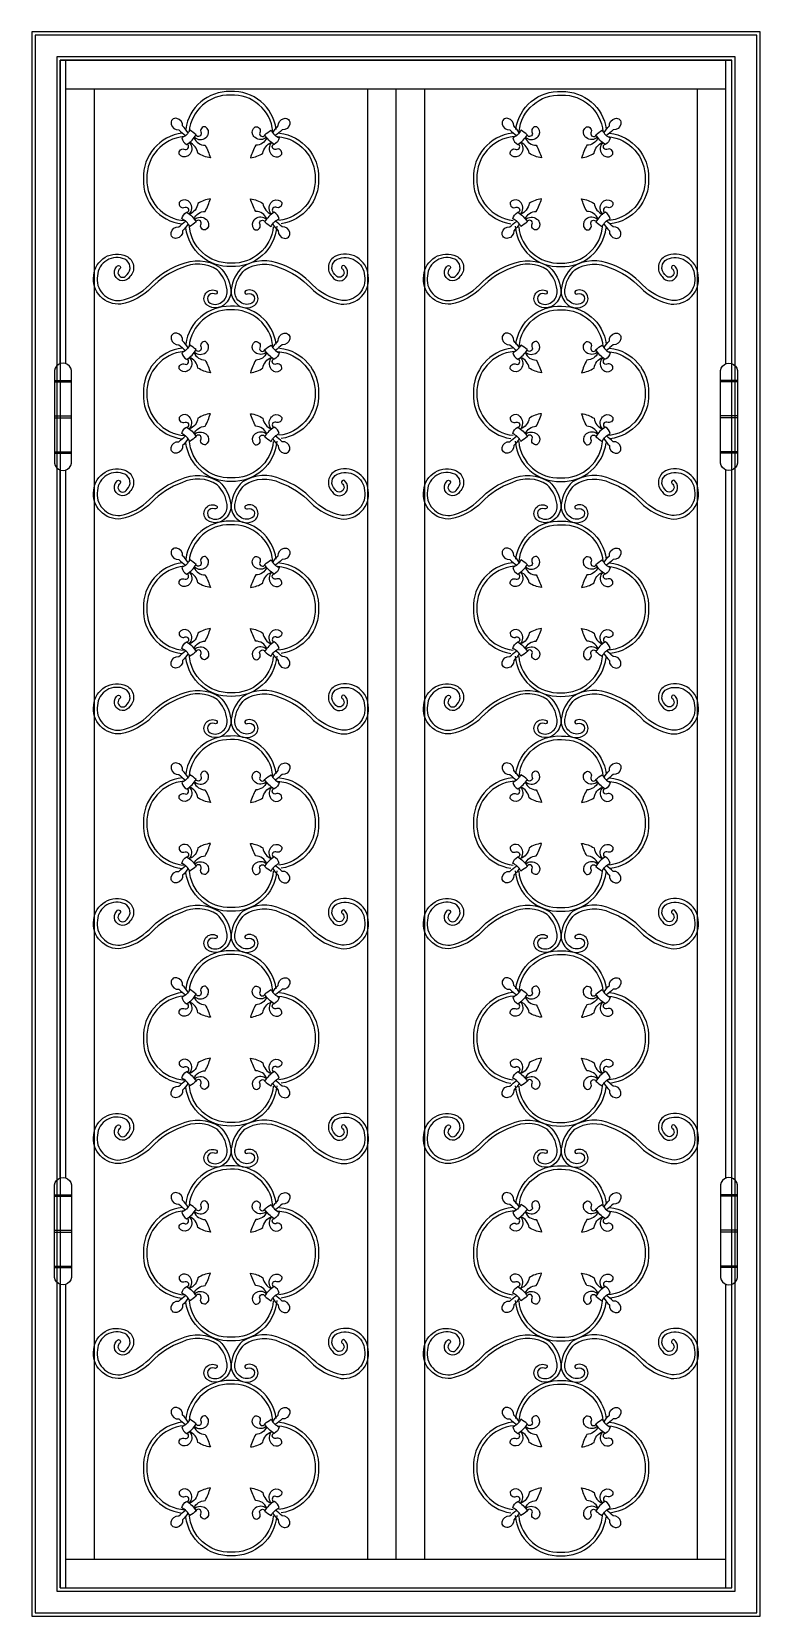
# Model space of a CAD drawing. Header units: metres. Extents: x 0 to 1020, y 0 to 2220.
import ezdxf

# ---------------------------------------------------------------- set-up
doc = ezdxf.new("R2010")
doc.units = ezdxf.units.M
doc.layers.add('3', color=3, linetype='Continuous')
doc.layers.add('4', color=4, linetype='Continuous')

msp = doc.modelspace()

# ---------------------------------------------------------------- linework, layer by layer
at = {"layer": '3'}
for p, q in [((40, 2180), (980, 2180)), ((40, 1754.83), (40, 2180)), ((48, 1754.71), (48, 2180)), ((972, 1754.71), (972, 2180)), ((980, 1754.83), (980, 2180)), ((31.82, 1731.33), (55.82, 1731.33)), ((31.82, 1729.33), (55.82, 1729.33)), ((988.18, 1731.33), (964.18, 1731.33)), ((988.18, 1729.33), (964.18, 1729.33)), ((31.82, 1681.9), (55.82, 1681.9)), ((31.82, 1678.9), (55.82, 1678.9)), ((988.18, 1681.9), (964.18, 1681.9)), ((988.18, 1678.9), (964.18, 1678.9)), ((31.82, 1631.46), (55.82, 1631.46)), ((31.82, 1629.46), (55.82, 1629.46)), ((988.18, 1631.46), (964.18, 1631.46)), ((988.18, 1629.46), (964.18, 1629.46)), ((40, 614.04), (40, 1605.96)), ((48, 613.91), (48, 1606.09)), ((972, 613.91), (972, 1606.09)), ((980, 614.04), (980, 1605.96)), ((31.82, 590.54), (55.82, 590.54)), ((31.82, 588.54), (55.82, 588.54)), ((988.18, 590.54), (964.18, 590.54)), ((988.18, 588.54), (964.18, 588.54)), ((31.82, 541.1), (55.82, 541.1)), ((31.82, 538.1), (55.82, 538.1)), ((988.18, 541.1), (964.18, 541.1)), ((988.18, 538.1), (964.18, 538.1)), ((31.82, 490.67), (55.82, 490.67)), ((31.82, 488.67), (55.82, 488.67)), ((988.18, 490.67), (964.18, 490.67)), ((988.18, 488.67), (964.18, 488.67)), ((40, 40), (40, 465.17)), ((48, 40), (48, 465.29)), ((972, 40), (972, 465.29)), ((980, 40), (980, 465.17)), ((40, 40), (980, 40))]:
    msp.add_line(p, q, dxfattribs=at)
for points in [[(1015, 2215), (5, 2215), (5, 5), (1015, 5)], [(985, 2185), (35, 2185), (35, 35), (985, 35)]]:
    msp.add_lwpolyline(points, close=True, dxfattribs=at)
for points in [[(342.35, 2083.13, 0.39), (278.15, 2136.28, 0.38), (215.56, 2083.24)], [(337.67, 2080.18, 0.4), (278.22, 2131.28, 0.39), (220.21, 2079.98)], [(677.65, 2083.13, -0.39), (741.85, 2136.28, -0.38), (804.44, 2083.24)], [(682.33, 2080.18, -0.4), (741.78, 2131.28, -0.39), (799.79, 2079.98)], [(219, 2078.21, 0.08), (211.19, 2087.91, 0.4), (203.09, 2098.45, 0.57), (195.23, 2090.59, 0.4), (205.77, 2082.49, 0.03), (215.42, 2074.51)], [(227.88, 2072.1, 0.37), (243.63, 2071.56, 0.11), (246.86, 2075.49, 0.38), (243.42, 2086.76, 0.65), (237.25, 2078.25, -0.88), (229.85, 2075.22)], [(328.56, 2072.1, -0.37), (312.8, 2071.56, -0.11), (309.57, 2075.49, -0.38), (313.01, 2086.76, -0.65), (319.18, 2078.25, 0.88), (326.58, 2075.22)], [(337.43, 2078.21, -0.08), (345.24, 2087.91, -0.4), (353.34, 2098.45, -0.57), (361.2, 2090.59, -0.4), (350.66, 2082.49, -0.03), (341.01, 2074.51)], [(682.57, 2078.21, 0.08), (674.76, 2087.91, 0.4), (666.66, 2098.45, 0.57), (658.8, 2090.59, 0.4), (669.34, 2082.49, 0.03), (678.99, 2074.51)], [(691.44, 2072.1, 0.37), (707.2, 2071.56, 0.11), (710.43, 2075.49, 0.38), (706.99, 2086.76, 0.65), (700.82, 2078.25, -0.88), (693.42, 2075.22)], [(792.12, 2072.1, -0.37), (776.37, 2071.56, -0.11), (773.14, 2075.49, -0.38), (776.58, 2086.76, -0.65), (782.75, 2078.25, 0.88), (790.15, 2075.22)], [(801, 2078.21, -0.08), (808.81, 2087.91, -0.4), (816.91, 2098.45, -0.57), (824.77, 2090.59, -0.4), (814.23, 2082.49, -0.03), (804.58, 2074.51)], [(211.11, 2077.81, 0.39), (156.27, 2014.11, 0.39), (210.39, 1950.67)], [(213.34, 2073, 0.4), (161.27, 2014.11, 0.41), (214.48, 1955.31, 0.39)], [(227.36, 2071.36, 0.3), (242.8, 2060.87, -0.05), (250.16, 2043.23, -0.11), (232.68, 2049.67, 0.29), (220.66, 2064.64)], [(329.07, 2071.36, -0.3), (313.63, 2060.87, 0.05), (306.27, 2043.23, 0.11), (323.76, 2049.67, -0.29), (335.77, 2064.64)], [(344.66, 2073, -0.4), (396.73, 2014.11, -0.39), (346.05, 1955.52, -0.39)], [(346.89, 2077.81, -0.39), (401.73, 2014.11, -0.38), (349.42, 1950.92, -0.38)], [(673.11, 2077.81, 0.39), (618.27, 2014.11, 0.38), (670.58, 1950.92, 0.38)], [(675.34, 2073, 0.4), (623.27, 2014.11, 0.39), (673.95, 1955.52, 0.39)], [(690.93, 2071.36, 0.3), (706.37, 2060.87, -0.05), (713.73, 2043.23, -0.11), (696.24, 2049.67, 0.29), (684.23, 2064.64)], [(792.64, 2071.36, -0.3), (777.2, 2060.87, 0.05), (769.84, 2043.23, 0.11), (787.32, 2049.67, -0.29), (799.34, 2064.64)], [(806.66, 2073, -0.4), (858.73, 2014.11, -0.41), (805.52, 1955.31, -0.39)], [(808.89, 2077.81, -0.39), (863.73, 2014.11, -0.39), (809.61, 1950.67)], [(220.61, 2064.59, -0.37), (221.64, 2048.87, -0.11), (217.81, 2045.51, -0.38), (206.44, 2048.59, -0.65), (214.75, 2055.03, 0.88), (217.55, 2062.52)], [(335.82, 2064.59, 0.37), (334.79, 2048.87, 0.11), (338.62, 2045.51, 0.38), (349.99, 2048.59, 0.65), (341.68, 2055.03, -0.88), (338.88, 2062.52)], [(684.18, 2064.59, -0.37), (685.21, 2048.87, -0.11), (681.38, 2045.51, -0.38), (670.01, 2048.59, -0.65), (678.32, 2055.03, 0.88), (681.12, 2062.52)], [(799.39, 2064.59, 0.37), (798.36, 2048.87, 0.11), (802.19, 2045.51, 0.38), (813.56, 2048.59, 0.65), (805.25, 2055.03, -0.88), (802.45, 2062.52)], [(220.61, 1964.49, 0.37), (221.64, 1980.22, 0.11), (217.81, 1983.58, 0.38), (206.44, 1980.5, 0.65), (214.75, 1974.06, -0.88), (217.55, 1966.56)], [(227.36, 1957.73, -0.3), (242.8, 1968.22, 0.05), (250.16, 1985.86, 0.11), (232.68, 1979.42, -0.29), (220.66, 1964.45)], [(329.07, 1957.73, 0.3), (313.63, 1968.22, -0.05), (306.27, 1985.86, -0.11), (323.76, 1979.42, 0.29), (335.77, 1964.45)], [(335.82, 1964.49, -0.37), (334.79, 1980.22, -0.11), (338.62, 1983.58, -0.38), (349.99, 1980.5, -0.65), (341.68, 1974.06, 0.88), (338.88, 1966.56)], [(684.18, 1964.49, 0.37), (685.21, 1980.22, 0.11), (681.38, 1983.58, 0.38), (670.01, 1980.5, 0.65), (678.32, 1974.06, -0.88), (681.12, 1966.56)], [(690.93, 1957.73, -0.3), (706.37, 1968.22, 0.05), (713.73, 1985.86, 0.11), (696.24, 1979.42, -0.29), (684.23, 1964.45)], [(792.64, 1957.73, 0.3), (777.2, 1968.22, -0.05), (769.84, 1985.86, -0.11), (787.32, 1979.42, 0.29), (799.34, 1964.45)], [(799.39, 1964.49, -0.37), (798.36, 1980.22, -0.11), (802.19, 1983.58, -0.38), (813.56, 1980.5, -0.65), (805.25, 1974.06, 0.88), (802.45, 1966.56)], [(219, 1950.88, -0.08), (211.19, 1941.18, -0.4), (203.09, 1930.64, -0.57), (195.23, 1938.5, -0.4), (205.77, 1946.6, -0.03), (215.42, 1954.58)], [(227.88, 1956.99, -0.37), (243.63, 1957.53, -0.11), (246.86, 1953.6, -0.38), (243.42, 1942.33, -0.65), (237.25, 1950.84, 0.88), (229.85, 1953.87)], [(328.56, 1956.99, 0.37), (312.8, 1957.53, 0.11), (309.57, 1953.6, 0.38), (313.01, 1942.33, 0.65), (319.18, 1950.84, -0.88), (326.58, 1953.87)], [(337.43, 1950.88, 0.08), (345.24, 1941.18, 0.4), (353.34, 1930.64, 0.57), (361.2, 1938.5, 0.4), (350.66, 1946.6, 0.03), (341.01, 1954.58)], [(682.57, 1950.88, -0.08), (674.76, 1941.18, -0.4), (666.66, 1930.64, -0.57), (658.8, 1938.5, -0.4), (669.34, 1946.6, -0.03), (678.99, 1954.58)], [(691.44, 1956.99, -0.37), (707.2, 1957.53, -0.11), (710.43, 1953.6, -0.38), (706.99, 1942.33, -0.65), (700.82, 1950.84, 0.88), (693.42, 1953.87)], [(792.12, 1956.99, 0.37), (776.37, 1957.53, 0.11), (773.14, 1953.6, 0.38), (776.58, 1942.33, 0.65), (782.75, 1950.84, -0.88), (790.15, 1953.87)], [(801, 1950.88, 0.08), (808.81, 1941.18, 0.4), (816.91, 1930.64, 0.57), (824.77, 1938.5, 0.4), (814.23, 1946.6, 0.03), (804.58, 1954.58)], [(343.26, 1947.34, -0.4), (279.25, 1890.85, -0.39), (215.94, 1945.12)], [(338.2, 1946.83, -0.4), (279.26, 1895.85, -0.41), (220.59, 1949.2)], [(676.74, 1947.34, 0.4), (740.75, 1890.85, 0.39), (804.06, 1945.12)], [(681.8, 1946.83, 0.4), (740.74, 1895.85, 0.41), (799.41, 1949.2)], [(342.35, 1782.13, 0.39), (278.15, 1835.28, 0.38), (215.56, 1782.24)], [(337.67, 1779.18, 0.4), (278.22, 1830.28, 0.39), (220.21, 1778.98)], [(677.65, 1782.13, -0.39), (741.85, 1835.28, -0.38), (804.44, 1782.24)], [(682.33, 1779.18, -0.4), (741.78, 1830.28, -0.39), (799.79, 1778.98)], [(211.11, 1776.81, 0.39), (156.27, 1713.11, 0.39), (210.39, 1649.67)], [(219, 1777.21, 0.08), (211.19, 1786.91, 0.4), (203.09, 1797.45, 0.57), (195.23, 1789.59, 0.4), (205.77, 1781.49, 0.03), (215.42, 1773.51)], [(227.88, 1771.1, 0.37), (243.63, 1770.56, 0.11), (246.86, 1774.49, 0.38), (243.42, 1785.76, 0.65), (237.25, 1777.25, -0.88), (229.85, 1774.22)], [(328.56, 1771.1, -0.37), (312.8, 1770.56, -0.11), (309.57, 1774.49, -0.38), (313.01, 1785.76, -0.65), (319.18, 1777.25, 0.88), (326.58, 1774.22)], [(337.43, 1777.21, -0.08), (345.24, 1786.91, -0.4), (353.34, 1797.45, -0.57), (361.2, 1789.59, -0.4), (350.66, 1781.49, -0.03), (341.01, 1773.51)], [(346.89, 1776.81, -0.39), (401.73, 1713.11, -0.38), (349.42, 1649.92, -0.38)], [(673.11, 1776.81, 0.39), (618.27, 1713.11, 0.38), (670.58, 1649.92, 0.38)], [(682.57, 1777.21, 0.08), (674.76, 1786.91, 0.4), (666.66, 1797.45, 0.57), (658.8, 1789.59, 0.4), (669.34, 1781.49, 0.03), (678.99, 1773.51)], [(691.44, 1771.1, 0.37), (707.2, 1770.56, 0.11), (710.43, 1774.49, 0.38), (706.99, 1785.76, 0.65), (700.82, 1777.25, -0.88), (693.42, 1774.22)], [(792.12, 1771.1, -0.37), (776.37, 1770.56, -0.11), (773.14, 1774.49, -0.38), (776.58, 1785.76, -0.65), (782.75, 1777.25, 0.88), (790.15, 1774.22)], [(801, 1777.21, -0.08), (808.81, 1786.91, -0.4), (816.91, 1797.45, -0.57), (824.77, 1789.59, -0.4), (814.23, 1781.49, -0.03), (804.58, 1773.51)], [(808.89, 1776.81, -0.39), (863.73, 1713.11, -0.39), (809.61, 1649.67)], [(213.34, 1772, 0.4), (161.27, 1713.11, 0.41), (214.48, 1654.31, 0.39)], [(220.61, 1763.59, -0.37), (221.64, 1747.87, -0.11), (217.81, 1744.51, -0.38), (206.44, 1747.59, -0.65), (214.75, 1754.03, 0.88), (217.55, 1761.52)], [(227.36, 1770.36, 0.3), (242.8, 1759.87, -0.05), (250.16, 1742.23, -0.11), (232.68, 1748.67, 0.29), (220.66, 1763.64)], [(329.07, 1770.36, -0.3), (313.63, 1759.87, 0.05), (306.27, 1742.23, 0.11), (323.76, 1748.67, -0.29), (335.77, 1763.64)], [(335.82, 1763.59, 0.37), (334.79, 1747.87, 0.11), (338.62, 1744.51, 0.38), (349.99, 1747.59, 0.65), (341.68, 1754.03, -0.88), (338.88, 1761.52)], [(344.66, 1772, -0.4), (396.73, 1713.11, -0.39), (346.05, 1654.52, -0.39)], [(675.34, 1772, 0.4), (623.27, 1713.11, 0.39), (673.95, 1654.52, 0.39)], [(684.18, 1763.59, -0.37), (685.21, 1747.87, -0.11), (681.38, 1744.51, -0.38), (670.01, 1747.59, -0.65), (678.32, 1754.03, 0.88), (681.12, 1761.52)], [(690.93, 1770.36, 0.3), (706.37, 1759.87, -0.05), (713.73, 1742.23, -0.11), (696.24, 1748.67, 0.29), (684.23, 1763.64)], [(792.64, 1770.36, -0.3), (777.2, 1759.87, 0.05), (769.84, 1742.23, 0.11), (787.32, 1748.67, -0.29), (799.34, 1763.64)], [(799.39, 1763.59, 0.37), (798.36, 1747.87, 0.11), (802.19, 1744.51, 0.38), (813.56, 1747.59, 0.65), (805.25, 1754.03, -0.88), (802.45, 1761.52)], [(806.66, 1772, -0.4), (858.73, 1713.11, -0.41), (805.52, 1654.31, -0.39)], [(220.61, 1663.49, 0.37), (221.64, 1679.22, 0.11), (217.81, 1682.58, 0.38), (206.44, 1679.5, 0.65), (214.75, 1673.06, -0.88), (217.55, 1665.56)], [(227.36, 1656.73, -0.3), (242.8, 1667.22, 0.05), (250.16, 1684.86, 0.11), (232.68, 1678.42, -0.29), (220.66, 1663.45)], [(329.07, 1656.73, 0.3), (313.63, 1667.22, -0.05), (306.27, 1684.86, -0.11), (323.76, 1678.42, 0.29), (335.77, 1663.45)], [(335.82, 1663.49, -0.37), (334.79, 1679.22, -0.11), (338.62, 1682.58, -0.38), (349.99, 1679.5, -0.65), (341.68, 1673.06, 0.88), (338.88, 1665.56)], [(684.18, 1663.49, 0.37), (685.21, 1679.22, 0.11), (681.38, 1682.58, 0.38), (670.01, 1679.5, 0.65), (678.32, 1673.06, -0.88), (681.12, 1665.56)], [(690.93, 1656.73, -0.3), (706.37, 1667.22, 0.05), (713.73, 1684.86, 0.11), (696.24, 1678.42, -0.29), (684.23, 1663.45)], [(792.64, 1656.73, 0.3), (777.2, 1667.22, -0.05), (769.84, 1684.86, -0.11), (787.32, 1678.42, 0.29), (799.34, 1663.45)], [(799.39, 1663.49, -0.37), (798.36, 1679.22, -0.11), (802.19, 1682.58, -0.38), (813.56, 1679.5, -0.65), (805.25, 1673.06, 0.88), (802.45, 1665.56)], [(219, 1649.88, -0.08), (211.19, 1640.18, -0.4), (203.09, 1629.64, -0.57), (195.23, 1637.5, -0.4), (205.77, 1645.6, -0.03), (215.42, 1653.58)], [(343.26, 1646.34, -0.4), (279.25, 1589.85, -0.39), (215.94, 1644.12)], [(338.2, 1645.83, -0.4), (279.26, 1594.85, -0.41), (220.59, 1648.2)], [(227.88, 1655.99, -0.37), (243.63, 1656.53, -0.11), (246.86, 1652.6, -0.38), (243.42, 1641.33, -0.65), (237.25, 1649.84, 0.88), (229.85, 1652.87)], [(328.56, 1655.99, 0.37), (312.8, 1656.53, 0.11), (309.57, 1652.6, 0.38), (313.01, 1641.33, 0.65), (319.18, 1649.84, -0.88), (326.58, 1652.87)], [(337.43, 1649.88, 0.08), (345.24, 1640.18, 0.4), (353.34, 1629.64, 0.57), (361.2, 1637.5, 0.4), (350.66, 1645.6, 0.03), (341.01, 1653.58)], [(682.57, 1649.88, -0.08), (674.76, 1640.18, -0.4), (666.66, 1629.64, -0.57), (658.8, 1637.5, -0.4), (669.34, 1645.6, -0.03), (678.99, 1653.58)], [(676.74, 1646.34, 0.4), (740.75, 1589.85, 0.39), (804.06, 1644.12)], [(681.8, 1645.83, 0.4), (740.74, 1594.85, 0.41), (799.41, 1648.2)], [(691.44, 1655.99, -0.37), (707.2, 1656.53, -0.11), (710.43, 1652.6, -0.38), (706.99, 1641.33, -0.65), (700.82, 1649.84, 0.88), (693.42, 1652.87)], [(792.12, 1655.99, 0.37), (776.37, 1656.53, 0.11), (773.14, 1652.6, 0.38), (776.58, 1641.33, 0.65), (782.75, 1649.84, -0.88), (790.15, 1652.87)], [(801, 1649.88, 0.08), (808.81, 1640.18, 0.4), (816.91, 1629.64, 0.57), (824.77, 1637.5, 0.4), (814.23, 1645.6, 0.03), (804.58, 1653.58)], [(342.35, 1481.13, 0.39), (278.15, 1534.28, 0.38), (215.56, 1481.24)], [(677.65, 1481.13, -0.39), (741.85, 1534.28, -0.38), (804.44, 1481.24)], [(337.67, 1478.18, 0.4), (278.22, 1529.28, 0.39), (220.21, 1477.98)], [(682.33, 1478.18, -0.4), (741.78, 1529.28, -0.39), (799.79, 1477.98)], [(219, 1476.21, 0.08), (211.19, 1485.91, 0.4), (203.09, 1496.45, 0.57), (195.23, 1488.59, 0.4), (205.77, 1480.49, 0.03), (215.42, 1472.51)], [(337.43, 1476.21, -0.08), (345.24, 1485.91, -0.4), (353.34, 1496.45, -0.57), (361.2, 1488.59, -0.4), (350.66, 1480.49, -0.03), (341.01, 1472.51)], [(682.57, 1476.21, 0.08), (674.76, 1485.91, 0.4), (666.66, 1496.45, 0.57), (658.8, 1488.59, 0.4), (669.34, 1480.49, 0.03), (678.99, 1472.51)], [(801, 1476.21, -0.08), (808.81, 1485.91, -0.4), (816.91, 1496.45, -0.57), (824.77, 1488.59, -0.4), (814.23, 1480.49, -0.03), (804.58, 1472.51)], [(211.11, 1475.81, 0.39), (156.27, 1412.11, 0.39), (210.39, 1348.67)], [(213.34, 1471, 0.4), (161.27, 1412.11, 0.41), (214.48, 1353.31, 0.39)], [(227.36, 1469.36, 0.3), (242.8, 1458.87, -0.05), (250.16, 1441.23, -0.11), (232.68, 1447.67, 0.29), (220.66, 1462.64)], [(227.88, 1470.1, 0.37), (243.63, 1469.56, 0.11), (246.86, 1473.49, 0.38), (243.42, 1484.76, 0.65), (237.25, 1476.25, -0.88), (229.85, 1473.22)], [(329.07, 1469.36, -0.3), (313.63, 1458.87, 0.05), (306.27, 1441.23, 0.11), (323.76, 1447.67, -0.29), (335.77, 1462.64)], [(328.56, 1470.1, -0.37), (312.8, 1469.56, -0.11), (309.57, 1473.49, -0.38), (313.01, 1484.76, -0.65), (319.18, 1476.25, 0.88), (326.58, 1473.22)], [(344.66, 1471, -0.4), (396.73, 1412.11, -0.39), (346.05, 1353.52, -0.39)], [(346.89, 1475.81, -0.39), (401.73, 1412.11, -0.38), (349.42, 1348.92, -0.38)], [(673.11, 1475.81, 0.39), (618.27, 1412.11, 0.38), (670.58, 1348.92, 0.38)], [(675.34, 1471, 0.4), (623.27, 1412.11, 0.39), (673.95, 1353.52, 0.39)], [(690.93, 1469.36, 0.3), (706.37, 1458.87, -0.05), (713.73, 1441.23, -0.11), (696.24, 1447.67, 0.29), (684.23, 1462.64)], [(691.44, 1470.1, 0.37), (707.2, 1469.56, 0.11), (710.43, 1473.49, 0.38), (706.99, 1484.76, 0.65), (700.82, 1476.25, -0.88), (693.42, 1473.22)], [(792.64, 1469.36, -0.3), (777.2, 1458.87, 0.05), (769.84, 1441.23, 0.11), (787.32, 1447.67, -0.29), (799.34, 1462.64)], [(792.12, 1470.1, -0.37), (776.37, 1469.56, -0.11), (773.14, 1473.49, -0.38), (776.58, 1484.76, -0.65), (782.75, 1476.25, 0.88), (790.15, 1473.22)], [(806.66, 1471, -0.4), (858.73, 1412.11, -0.41), (805.52, 1353.31, -0.39)], [(808.89, 1475.81, -0.39), (863.73, 1412.11, -0.39), (809.61, 1348.67)], [(220.61, 1462.59, -0.37), (221.64, 1446.87, -0.11), (217.81, 1443.51, -0.38), (206.44, 1446.59, -0.65), (214.75, 1453.03, 0.88), (217.55, 1460.52)], [(335.82, 1462.59, 0.37), (334.79, 1446.87, 0.11), (338.62, 1443.51, 0.38), (349.99, 1446.59, 0.65), (341.68, 1453.03, -0.88), (338.88, 1460.52)], [(684.18, 1462.59, -0.37), (685.21, 1446.87, -0.11), (681.38, 1443.51, -0.38), (670.01, 1446.59, -0.65), (678.32, 1453.03, 0.88), (681.12, 1460.52)], [(799.39, 1462.59, 0.37), (798.36, 1446.87, 0.11), (802.19, 1443.51, 0.38), (813.56, 1446.59, 0.65), (805.25, 1453.03, -0.88), (802.45, 1460.52)], [(220.61, 1362.49, 0.37), (221.64, 1378.22, 0.11), (217.81, 1381.58, 0.38), (206.44, 1378.5, 0.65), (214.75, 1372.06, -0.88), (217.55, 1364.56)], [(227.36, 1355.73, -0.3), (242.8, 1366.22, 0.05), (250.16, 1383.86, 0.11), (232.68, 1377.42, -0.29), (220.66, 1362.45)], [(329.07, 1355.73, 0.3), (313.63, 1366.22, -0.05), (306.27, 1383.86, -0.11), (323.76, 1377.42, 0.29), (335.77, 1362.45)], [(335.82, 1362.49, -0.37), (334.79, 1378.22, -0.11), (338.62, 1381.58, -0.38), (349.99, 1378.5, -0.65), (341.68, 1372.06, 0.88), (338.88, 1364.56)], [(684.18, 1362.49, 0.37), (685.21, 1378.22, 0.11), (681.38, 1381.58, 0.38), (670.01, 1378.5, 0.65), (678.32, 1372.06, -0.88), (681.12, 1364.56)], [(690.93, 1355.73, -0.3), (706.37, 1366.22, 0.05), (713.73, 1383.86, 0.11), (696.24, 1377.42, -0.29), (684.23, 1362.45)], [(792.64, 1355.73, 0.3), (777.2, 1366.22, -0.05), (769.84, 1383.86, -0.11), (787.32, 1377.42, 0.29), (799.34, 1362.45)], [(799.39, 1362.49, -0.37), (798.36, 1378.22, -0.11), (802.19, 1381.58, -0.38), (813.56, 1378.5, -0.65), (805.25, 1372.06, 0.88), (802.45, 1364.56)], [(227.88, 1354.99, -0.37), (243.63, 1355.53, -0.11), (246.86, 1351.6, -0.38), (243.42, 1340.33, -0.65), (237.25, 1348.84, 0.88), (229.85, 1351.87)], [(328.56, 1354.99, 0.37), (312.8, 1355.53, 0.11), (309.57, 1351.6, 0.38), (313.01, 1340.33, 0.65), (319.18, 1348.84, -0.88), (326.58, 1351.87)], [(691.44, 1354.99, -0.37), (707.2, 1355.53, -0.11), (710.43, 1351.6, -0.38), (706.99, 1340.33, -0.65), (700.82, 1348.84, 0.88), (693.42, 1351.87)], [(792.12, 1354.99, 0.37), (776.37, 1355.53, 0.11), (773.14, 1351.6, 0.38), (776.58, 1340.33, 0.65), (782.75, 1348.84, -0.88), (790.15, 1351.87)], [(219, 1348.88, -0.08), (211.19, 1339.18, -0.4), (203.09, 1328.64, -0.57), (195.23, 1336.5, -0.4), (205.77, 1344.6, -0.03), (215.42, 1352.58)], [(343.26, 1345.34, -0.4), (279.25, 1288.85, -0.39), (215.94, 1343.12)], [(338.2, 1344.83, -0.4), (279.26, 1293.85, -0.41), (220.59, 1347.2)], [(337.43, 1348.88, 0.08), (345.24, 1339.18, 0.4), (353.34, 1328.64, 0.57), (361.2, 1336.5, 0.4), (350.66, 1344.6, 0.03), (341.01, 1352.58)], [(682.57, 1348.88, -0.08), (674.76, 1339.18, -0.4), (666.66, 1328.64, -0.57), (658.8, 1336.5, -0.4), (669.34, 1344.6, -0.03), (678.99, 1352.58)], [(676.74, 1345.34, 0.4), (740.75, 1288.85, 0.39), (804.06, 1343.12)], [(681.8, 1344.83, 0.4), (740.74, 1293.85, 0.41), (799.41, 1347.2)], [(801, 1348.88, 0.08), (808.81, 1339.18, 0.4), (816.91, 1328.64, 0.57), (824.77, 1336.5, 0.4), (814.23, 1344.6, 0.03), (804.58, 1352.58)], [(342.35, 1180.13, 0.39), (278.15, 1233.28, 0.38), (215.56, 1180.24)], [(337.67, 1177.18, 0.4), (278.22, 1228.28, 0.39), (220.21, 1176.98)], [(677.65, 1180.13, -0.39), (741.85, 1233.28, -0.38), (804.44, 1180.24)], [(682.33, 1177.18, -0.4), (741.78, 1228.28, -0.39), (799.79, 1176.98)], [(219, 1175.21, 0.08), (211.19, 1184.91, 0.4), (203.09, 1195.45, 0.57), (195.23, 1187.59, 0.4), (205.77, 1179.49, 0.03), (215.42, 1171.51)], [(227.88, 1169.1, 0.37), (243.63, 1168.56, 0.11), (246.86, 1172.49, 0.38), (243.42, 1183.76, 0.65), (237.25, 1175.25, -0.88), (229.85, 1172.22)], [(328.56, 1169.1, -0.37), (312.8, 1168.56, -0.11), (309.57, 1172.49, -0.38), (313.01, 1183.76, -0.65), (319.18, 1175.25, 0.88), (326.58, 1172.22)], [(337.43, 1175.21, -0.08), (345.24, 1184.91, -0.4), (353.34, 1195.45, -0.57), (361.2, 1187.59, -0.4), (350.66, 1179.49, -0.03), (341.01, 1171.51)], [(682.57, 1175.21, 0.08), (674.76, 1184.91, 0.4), (666.66, 1195.45, 0.57), (658.8, 1187.59, 0.4), (669.34, 1179.49, 0.03), (678.99, 1171.51)], [(691.44, 1169.1, 0.37), (707.2, 1168.56, 0.11), (710.43, 1172.49, 0.38), (706.99, 1183.76, 0.65), (700.82, 1175.25, -0.88), (693.42, 1172.22)], [(792.12, 1169.1, -0.37), (776.37, 1168.56, -0.11), (773.14, 1172.49, -0.38), (776.58, 1183.76, -0.65), (782.75, 1175.25, 0.88), (790.15, 1172.22)], [(801, 1175.21, -0.08), (808.81, 1184.91, -0.4), (816.91, 1195.45, -0.57), (824.77, 1187.59, -0.4), (814.23, 1179.49, -0.03), (804.58, 1171.51)], [(211.11, 1174.81, 0.39), (156.27, 1111.11, 0.39), (210.39, 1047.67)], [(213.34, 1170, 0.4), (161.27, 1111.11, 0.41), (214.48, 1052.31, 0.39)], [(220.61, 1161.59, -0.37), (221.64, 1145.87, -0.11), (217.81, 1142.51, -0.38), (206.44, 1145.59, -0.65), (214.75, 1152.03, 0.88), (217.55, 1159.52)], [(227.36, 1168.36, 0.3), (242.8, 1157.87, -0.05), (250.16, 1140.23, -0.11), (232.68, 1146.67, 0.29), (220.66, 1161.64)], [(329.07, 1168.36, -0.3), (313.63, 1157.87, 0.05), (306.27, 1140.23, 0.11), (323.76, 1146.67, -0.29), (335.77, 1161.64)], [(335.82, 1161.59, 0.37), (334.79, 1145.87, 0.11), (338.62, 1142.51, 0.38), (349.99, 1145.59, 0.65), (341.68, 1152.03, -0.88), (338.88, 1159.52)], [(344.66, 1170, -0.4), (396.73, 1111.11, -0.39), (346.05, 1052.52, -0.39)], [(346.89, 1174.81, -0.39), (401.73, 1111.11, -0.38), (349.42, 1047.92, -0.38)], [(673.11, 1174.81, 0.39), (618.27, 1111.11, 0.38), (670.58, 1047.92, 0.38)], [(675.34, 1170, 0.4), (623.27, 1111.11, 0.39), (673.95, 1052.52, 0.39)], [(684.18, 1161.59, -0.37), (685.21, 1145.87, -0.11), (681.38, 1142.51, -0.38), (670.01, 1145.59, -0.65), (678.32, 1152.03, 0.88), (681.12, 1159.52)], [(690.93, 1168.36, 0.3), (706.37, 1157.87, -0.05), (713.73, 1140.23, -0.11), (696.24, 1146.67, 0.29), (684.23, 1161.64)], [(792.64, 1168.36, -0.3), (777.2, 1157.87, 0.05), (769.84, 1140.23, 0.11), (787.32, 1146.67, -0.29), (799.34, 1161.64)], [(799.39, 1161.59, 0.37), (798.36, 1145.87, 0.11), (802.19, 1142.51, 0.38), (813.56, 1145.59, 0.65), (805.25, 1152.03, -0.88), (802.45, 1159.52)], [(806.66, 1170, -0.4), (858.73, 1111.11, -0.41), (805.52, 1052.31, -0.39)], [(808.89, 1174.81, -0.39), (863.73, 1111.11, -0.39), (809.61, 1047.67)], [(220.61, 1061.49, 0.37), (221.64, 1077.22, 0.11), (217.81, 1080.58, 0.38), (206.44, 1077.5, 0.65), (214.75, 1071.06, -0.88), (217.55, 1063.56)], [(227.36, 1054.73, -0.3), (242.8, 1065.22, 0.05), (250.16, 1082.86, 0.11), (232.68, 1076.42, -0.29), (220.66, 1061.45)], [(329.07, 1054.73, 0.3), (313.63, 1065.22, -0.05), (306.27, 1082.86, -0.11), (323.76, 1076.42, 0.29), (335.77, 1061.45)], [(335.82, 1061.49, -0.37), (334.79, 1077.22, -0.11), (338.62, 1080.58, -0.38), (349.99, 1077.5, -0.65), (341.68, 1071.06, 0.88), (338.88, 1063.56)], [(684.18, 1061.49, 0.37), (685.21, 1077.22, 0.11), (681.38, 1080.58, 0.38), (670.01, 1077.5, 0.65), (678.32, 1071.06, -0.88), (681.12, 1063.56)], [(690.93, 1054.73, -0.3), (706.37, 1065.22, 0.05), (713.73, 1082.86, 0.11), (696.24, 1076.42, -0.29), (684.23, 1061.45)], [(792.64, 1054.73, 0.3), (777.2, 1065.22, -0.05), (769.84, 1082.86, -0.11), (787.32, 1076.42, 0.29), (799.34, 1061.45)], [(799.39, 1061.49, -0.37), (798.36, 1077.22, -0.11), (802.19, 1080.58, -0.38), (813.56, 1077.5, -0.65), (805.25, 1071.06, 0.88), (802.45, 1063.56)], [(219, 1047.88, -0.08), (211.19, 1038.18, -0.4), (203.09, 1027.64, -0.57), (195.23, 1035.5, -0.4), (205.77, 1043.6, -0.03), (215.42, 1051.58)], [(343.26, 1044.34, -0.4), (279.25, 987.85, -0.39), (215.94, 1042.12)], [(338.2, 1043.83, -0.4), (279.26, 992.85, -0.41), (220.59, 1046.2)], [(227.88, 1053.99, -0.37), (243.63, 1054.53, -0.11), (246.86, 1050.6, -0.38), (243.42, 1039.33, -0.65), (237.25, 1047.84, 0.88), (229.85, 1050.87)], [(328.56, 1053.99, 0.37), (312.8, 1054.53, 0.11), (309.57, 1050.6, 0.38), (313.01, 1039.33, 0.65), (319.18, 1047.84, -0.88), (326.58, 1050.87)], [(337.43, 1047.88, 0.08), (345.24, 1038.18, 0.4), (353.34, 1027.64, 0.57), (361.2, 1035.5, 0.4), (350.66, 1043.6, 0.03), (341.01, 1051.58)], [(682.57, 1047.88, -0.08), (674.76, 1038.18, -0.4), (666.66, 1027.64, -0.57), (658.8, 1035.5, -0.4), (669.34, 1043.6, -0.03), (678.99, 1051.58)], [(676.74, 1044.34, 0.4), (740.75, 987.85, 0.39), (804.06, 1042.12)], [(681.8, 1043.83, 0.4), (740.74, 992.85, 0.41), (799.41, 1046.2)], [(691.44, 1053.99, -0.37), (707.2, 1054.53, -0.11), (710.43, 1050.6, -0.38), (706.99, 1039.33, -0.65), (700.82, 1047.84, 0.88), (693.42, 1050.87)], [(792.12, 1053.99, 0.37), (776.37, 1054.53, 0.11), (773.14, 1050.6, 0.38), (776.58, 1039.33, 0.65), (782.75, 1047.84, -0.88), (790.15, 1050.87)], [(801, 1047.88, 0.08), (808.81, 1038.18, 0.4), (816.91, 1027.64, 0.57), (824.77, 1035.5, 0.4), (814.23, 1043.6, 0.03), (804.58, 1051.58)], [(342.35, 879.13, 0.39), (278.15, 932.28, 0.38), (215.56, 879.24)], [(337.67, 876.18, 0.4), (278.22, 927.28, 0.39), (220.21, 875.98)], [(677.65, 879.13, -0.39), (741.85, 932.28, -0.38), (804.44, 879.24)], [(682.33, 876.18, -0.4), (741.78, 927.28, -0.39), (799.79, 875.98)], [(219, 874.21, 0.08), (211.19, 883.91, 0.4), (203.09, 894.45, 0.57), (195.23, 886.59, 0.4), (205.77, 878.49, 0.03), (215.42, 870.51)], [(337.43, 874.21, -0.08), (345.24, 883.91, -0.4), (353.34, 894.45, -0.57), (361.2, 886.59, -0.4), (350.66, 878.49, -0.03), (341.01, 870.51)], [(682.57, 874.21, 0.08), (674.76, 883.91, 0.4), (666.66, 894.45, 0.57), (658.8, 886.59, 0.4), (669.34, 878.49, 0.03), (678.99, 870.51)], [(801, 874.21, -0.08), (808.81, 883.91, -0.4), (816.91, 894.45, -0.57), (824.77, 886.59, -0.4), (814.23, 878.49, -0.03), (804.58, 870.51)], [(211.11, 873.81, 0.39), (156.27, 810.11, 0.39), (210.39, 746.67)], [(213.34, 869, 0.4), (161.27, 810.11, 0.41), (214.48, 751.31, 0.39)], [(227.36, 867.36, 0.3), (242.8, 856.87, -0.05), (250.16, 839.23, -0.11), (232.68, 845.67, 0.29), (220.66, 860.64)], [(227.88, 868.1, 0.37), (243.63, 867.56, 0.11), (246.86, 871.49, 0.38), (243.42, 882.76, 0.65), (237.25, 874.25, -0.88), (229.85, 871.22)], [(329.07, 867.36, -0.3), (313.63, 856.87, 0.05), (306.27, 839.23, 0.11), (323.76, 845.67, -0.29), (335.77, 860.64)], [(328.56, 868.1, -0.37), (312.8, 867.56, -0.11), (309.57, 871.49, -0.38), (313.01, 882.76, -0.65), (319.18, 874.25, 0.88), (326.58, 871.22)], [(344.66, 869, -0.4), (396.73, 810.11, -0.39), (346.05, 751.52, -0.39)], [(346.89, 873.81, -0.39), (401.73, 810.11, -0.38), (349.42, 746.92, -0.38)], [(673.11, 873.81, 0.39), (618.27, 810.11, 0.38), (670.58, 746.92, 0.38)], [(675.34, 869, 0.4), (623.27, 810.11, 0.39), (673.95, 751.52, 0.39)], [(690.93, 867.36, 0.3), (706.37, 856.87, -0.05), (713.73, 839.23, -0.11), (696.24, 845.67, 0.29), (684.23, 860.64)], [(691.44, 868.1, 0.37), (707.2, 867.56, 0.11), (710.43, 871.49, 0.38), (706.99, 882.76, 0.65), (700.82, 874.25, -0.88), (693.42, 871.22)], [(792.64, 867.36, -0.3), (777.2, 856.87, 0.05), (769.84, 839.23, 0.11), (787.32, 845.67, -0.29), (799.34, 860.64)], [(792.12, 868.1, -0.37), (776.37, 867.56, -0.11), (773.14, 871.49, -0.38), (776.58, 882.76, -0.65), (782.75, 874.25, 0.88), (790.15, 871.22)], [(806.66, 869, -0.4), (858.73, 810.11, -0.41), (805.52, 751.31, -0.39)], [(808.89, 873.81, -0.39), (863.73, 810.11, -0.39), (809.61, 746.67)], [(220.61, 860.59, -0.37), (221.64, 844.87, -0.11), (217.81, 841.51, -0.38), (206.44, 844.59, -0.65), (214.75, 851.03, 0.88), (217.55, 858.52)], [(335.82, 860.59, 0.37), (334.79, 844.87, 0.11), (338.62, 841.51, 0.38), (349.99, 844.59, 0.65), (341.68, 851.03, -0.88), (338.88, 858.52)], [(684.18, 860.59, -0.37), (685.21, 844.87, -0.11), (681.38, 841.51, -0.38), (670.01, 844.59, -0.65), (678.32, 851.03, 0.88), (681.12, 858.52)], [(799.39, 860.59, 0.37), (798.36, 844.87, 0.11), (802.19, 841.51, 0.38), (813.56, 844.59, 0.65), (805.25, 851.03, -0.88), (802.45, 858.52)], [(220.61, 760.49, 0.37), (221.64, 776.22, 0.11), (217.81, 779.58, 0.38), (206.44, 776.5, 0.65), (214.75, 770.06, -0.88), (217.55, 762.56)], [(227.36, 753.73, -0.3), (242.8, 764.22, 0.05), (250.16, 781.86, 0.11), (232.68, 775.42, -0.29), (220.66, 760.45)], [(329.07, 753.73, 0.3), (313.63, 764.22, -0.05), (306.27, 781.86, -0.11), (323.76, 775.42, 0.29), (335.77, 760.45)], [(335.82, 760.49, -0.37), (334.79, 776.22, -0.11), (338.62, 779.58, -0.38), (349.99, 776.5, -0.65), (341.68, 770.06, 0.88), (338.88, 762.56)], [(684.18, 760.49, 0.37), (685.21, 776.22, 0.11), (681.38, 779.58, 0.38), (670.01, 776.5, 0.65), (678.32, 770.06, -0.88), (681.12, 762.56)], [(690.93, 753.73, -0.3), (706.37, 764.22, 0.05), (713.73, 781.86, 0.11), (696.24, 775.42, -0.29), (684.23, 760.45)], [(792.64, 753.73, 0.3), (777.2, 764.22, -0.05), (769.84, 781.86, -0.11), (787.32, 775.42, 0.29), (799.34, 760.45)], [(799.39, 760.49, -0.37), (798.36, 776.22, -0.11), (802.19, 779.58, -0.38), (813.56, 776.5, -0.65), (805.25, 770.06, 0.88), (802.45, 762.56)], [(227.88, 752.99, -0.37), (243.63, 753.53, -0.11), (246.86, 749.6, -0.38), (243.42, 738.33, -0.65), (237.25, 746.84, 0.88), (229.85, 749.87)], [(328.56, 752.99, 0.37), (312.8, 753.53, 0.11), (309.57, 749.6, 0.38), (313.01, 738.33, 0.65), (319.18, 746.84, -0.88), (326.58, 749.87)], [(691.44, 752.99, -0.37), (707.2, 753.53, -0.11), (710.43, 749.6, -0.38), (706.99, 738.33, -0.65), (700.82, 746.84, 0.88), (693.42, 749.87)], [(792.12, 752.99, 0.37), (776.37, 753.53, 0.11), (773.14, 749.6, 0.38), (776.58, 738.33, 0.65), (782.75, 746.84, -0.88), (790.15, 749.87)], [(219, 746.88, -0.08), (211.19, 737.18, -0.4), (203.09, 726.64, -0.57), (195.23, 734.5, -0.4), (205.77, 742.6, -0.03), (215.42, 750.58)], [(343.26, 743.34, -0.4), (279.25, 686.85, -0.39), (215.94, 741.12)], [(338.2, 742.83, -0.4), (279.26, 691.85, -0.41), (220.59, 745.2)], [(337.43, 746.88, 0.08), (345.24, 737.18, 0.4), (353.34, 726.64, 0.57), (361.2, 734.5, 0.4), (350.66, 742.6, 0.03), (341.01, 750.58)], [(682.57, 746.88, -0.08), (674.76, 737.18, -0.4), (666.66, 726.64, -0.57), (658.8, 734.5, -0.4), (669.34, 742.6, -0.03), (678.99, 750.58)], [(676.74, 743.34, 0.4), (740.75, 686.85, 0.39), (804.06, 741.12)], [(681.8, 742.83, 0.4), (740.74, 691.85, 0.41), (799.41, 745.2)], [(801, 746.88, 0.08), (808.81, 737.18, 0.4), (816.91, 726.64, 0.57), (824.77, 734.5, 0.4), (814.23, 742.6, 0.03), (804.58, 750.58)], [(342.35, 578.13, 0.39), (278.15, 631.28, 0.38), (215.56, 578.24)], [(337.67, 575.18, 0.4), (278.22, 626.28, 0.39), (220.21, 574.98)], [(677.65, 578.13, -0.39), (741.85, 631.28, -0.38), (804.44, 578.24)], [(682.33, 575.18, -0.4), (741.78, 626.28, -0.39), (799.79, 574.98)], [(219, 573.21, 0.08), (211.19, 582.91, 0.4), (203.09, 593.45, 0.57), (195.23, 585.59, 0.4), (205.77, 577.49, 0.03), (215.42, 569.51)], [(227.88, 567.1, 0.37), (243.63, 566.56, 0.11), (246.86, 570.49, 0.38), (243.42, 581.76, 0.65), (237.25, 573.25, -0.88), (229.85, 570.22)], [(328.56, 567.1, -0.37), (312.8, 566.56, -0.11), (309.57, 570.49, -0.38), (313.01, 581.76, -0.65), (319.18, 573.25, 0.88), (326.58, 570.22)], [(337.43, 573.21, -0.08), (345.24, 582.91, -0.4), (353.34, 593.45, -0.57), (361.2, 585.59, -0.4), (350.66, 577.49, -0.03), (341.01, 569.51)], [(682.57, 573.21, 0.08), (674.76, 582.91, 0.4), (666.66, 593.45, 0.57), (658.8, 585.59, 0.4), (669.34, 577.49, 0.03), (678.99, 569.51)], [(691.44, 567.1, 0.37), (707.2, 566.56, 0.11), (710.43, 570.49, 0.38), (706.99, 581.76, 0.65), (700.82, 573.25, -0.88), (693.42, 570.22)], [(792.12, 567.1, -0.37), (776.37, 566.56, -0.11), (773.14, 570.49, -0.38), (776.58, 581.76, -0.65), (782.75, 573.25, 0.88), (790.15, 570.22)], [(801, 573.21, -0.08), (808.81, 582.91, -0.4), (816.91, 593.45, -0.57), (824.77, 585.59, -0.4), (814.23, 577.49, -0.03), (804.58, 569.51)], [(211.11, 572.81, 0.39), (156.27, 509.11, 0.39), (210.39, 445.67)], [(213.34, 568, 0.4), (161.27, 509.11, 0.41), (214.48, 450.31, 0.39)], [(220.61, 559.59, -0.37), (221.64, 543.87, -0.11), (217.81, 540.51, -0.38), (206.44, 543.59, -0.65), (214.75, 550.03, 0.88), (217.55, 557.52)], [(227.36, 566.36, 0.3), (242.8, 555.87, -0.05), (250.16, 538.23, -0.11), (232.68, 544.67, 0.29), (220.66, 559.64)], [(329.07, 566.36, -0.3), (313.63, 555.87, 0.05), (306.27, 538.23, 0.11), (323.76, 544.67, -0.29), (335.77, 559.64)], [(335.82, 559.59, 0.37), (334.79, 543.87, 0.11), (338.62, 540.51, 0.38), (349.99, 543.59, 0.65), (341.68, 550.03, -0.88), (338.88, 557.52)], [(344.66, 568, -0.4), (396.73, 509.11, -0.39), (346.05, 450.52, -0.39)], [(346.89, 572.81, -0.39), (401.73, 509.11, -0.38), (349.42, 445.92, -0.38)], [(673.11, 572.81, 0.39), (618.27, 509.11, 0.38), (670.58, 445.92, 0.38)], [(675.34, 568, 0.4), (623.27, 509.11, 0.39), (673.95, 450.52, 0.39)], [(684.18, 559.59, -0.37), (685.21, 543.87, -0.11), (681.38, 540.51, -0.38), (670.01, 543.59, -0.65), (678.32, 550.03, 0.88), (681.12, 557.52)], [(690.93, 566.36, 0.3), (706.37, 555.87, -0.05), (713.73, 538.23, -0.11), (696.24, 544.67, 0.29), (684.23, 559.64)], [(792.64, 566.36, -0.3), (777.2, 555.87, 0.05), (769.84, 538.23, 0.11), (787.32, 544.67, -0.29), (799.34, 559.64)], [(799.39, 559.59, 0.37), (798.36, 543.87, 0.11), (802.19, 540.51, 0.38), (813.56, 543.59, 0.65), (805.25, 550.03, -0.88), (802.45, 557.52)], [(806.66, 568, -0.4), (858.73, 509.11, -0.41), (805.52, 450.31, -0.39)], [(808.89, 572.81, -0.39), (863.73, 509.11, -0.39), (809.61, 445.67)], [(220.61, 459.49, 0.37), (221.64, 475.22, 0.11), (217.81, 478.58, 0.38), (206.44, 475.5, 0.65), (214.75, 469.06, -0.88), (217.55, 461.56)], [(227.36, 452.73, -0.3), (242.8, 463.22, 0.05), (250.16, 480.86, 0.11), (232.68, 474.42, -0.29), (220.66, 459.45)], [(329.07, 452.73, 0.3), (313.63, 463.22, -0.05), (306.27, 480.86, -0.11), (323.76, 474.42, 0.29), (335.77, 459.45)], [(335.82, 459.49, -0.37), (334.79, 475.22, -0.11), (338.62, 478.58, -0.38), (349.99, 475.5, -0.65), (341.68, 469.06, 0.88), (338.88, 461.56)], [(684.18, 459.49, 0.37), (685.21, 475.22, 0.11), (681.38, 478.58, 0.38), (670.01, 475.5, 0.65), (678.32, 469.06, -0.88), (681.12, 461.56)], [(690.93, 452.73, -0.3), (706.37, 463.22, 0.05), (713.73, 480.86, 0.11), (696.24, 474.42, -0.29), (684.23, 459.45)], [(792.64, 452.73, 0.3), (777.2, 463.22, -0.05), (769.84, 480.86, -0.11), (787.32, 474.42, 0.29), (799.34, 459.45)], [(799.39, 459.49, -0.37), (798.36, 475.22, -0.11), (802.19, 478.58, -0.38), (813.56, 475.5, -0.65), (805.25, 469.06, 0.88), (802.45, 461.56)], [(219, 445.88, -0.08), (211.19, 436.18, -0.4), (203.09, 425.64, -0.57), (195.23, 433.5, -0.4), (205.77, 441.6, -0.03), (215.42, 449.58)], [(338.2, 441.83, -0.4), (279.26, 390.85, -0.41), (220.59, 444.2)], [(227.88, 451.99, -0.37), (243.63, 452.53, -0.11), (246.86, 448.6, -0.38), (243.42, 437.33, -0.65), (237.25, 445.84, 0.88), (229.85, 448.87)], [(328.56, 451.99, 0.37), (312.8, 452.53, 0.11), (309.57, 448.6, 0.38), (313.01, 437.33, 0.65), (319.18, 445.84, -0.88), (326.58, 448.87)], [(337.43, 445.88, 0.08), (345.24, 436.18, 0.4), (353.34, 425.64, 0.57), (361.2, 433.5, 0.4), (350.66, 441.6, 0.03), (341.01, 449.58)], [(682.57, 445.88, -0.08), (674.76, 436.18, -0.4), (666.66, 425.64, -0.57), (658.8, 433.5, -0.4), (669.34, 441.6, -0.03), (678.99, 449.58)], [(681.8, 441.83, 0.4), (740.74, 390.85, 0.41), (799.41, 444.2)], [(691.44, 451.99, -0.37), (707.2, 452.53, -0.11), (710.43, 448.6, -0.38), (706.99, 437.33, -0.65), (700.82, 445.84, 0.88), (693.42, 448.87)], [(792.12, 451.99, 0.37), (776.37, 452.53, 0.11), (773.14, 448.6, 0.38), (776.58, 437.33, 0.65), (782.75, 445.84, -0.88), (790.15, 448.87)], [(801, 445.88, 0.08), (808.81, 436.18, 0.4), (816.91, 425.64, 0.57), (824.77, 433.5, 0.4), (814.23, 441.6, 0.03), (804.58, 449.58)], [(343.26, 442.34, -0.4), (279.25, 385.85, -0.39), (215.94, 440.12)], [(676.74, 442.34, 0.4), (740.75, 385.85, 0.39), (804.06, 440.12)], [(342.35, 277.13, 0.39), (278.15, 330.28, 0.38), (215.56, 277.24)], [(337.67, 274.18, 0.4), (278.22, 325.28, 0.39), (220.21, 273.98)], [(677.65, 277.13, -0.39), (741.85, 330.28, -0.38), (804.44, 277.24)], [(682.33, 274.18, -0.4), (741.78, 325.28, -0.39), (799.79, 273.98)], [(219, 272.21, 0.08), (211.19, 281.91, 0.4), (203.09, 292.45, 0.57), (195.23, 284.59, 0.4), (205.77, 276.49, 0.03), (215.42, 268.51)], [(337.43, 272.21, -0.08), (345.24, 281.91, -0.4), (353.34, 292.45, -0.57), (361.2, 284.59, -0.4), (350.66, 276.49, -0.03), (341.01, 268.51)], [(682.57, 272.21, 0.08), (674.76, 281.91, 0.4), (666.66, 292.45, 0.57), (658.8, 284.59, 0.4), (669.34, 276.49, 0.03), (678.99, 268.51)], [(801, 272.21, -0.08), (808.81, 281.91, -0.4), (816.91, 292.45, -0.57), (824.77, 284.59, -0.4), (814.23, 276.49, -0.03), (804.58, 268.51)], [(211.11, 271.81, 0.39), (156.27, 208.11, 0.39), (210.39, 144.67)], [(213.34, 267, 0.4), (161.27, 208.11, 0.41), (214.48, 149.31, 0.39)], [(227.88, 266.1, 0.37), (243.63, 265.56, 0.11), (246.86, 269.49, 0.38), (243.42, 280.76, 0.65), (237.25, 272.25, -0.88), (229.85, 269.22)], [(328.56, 266.1, -0.37), (312.8, 265.56, -0.11), (309.57, 269.49, -0.38), (313.01, 280.76, -0.65), (319.18, 272.25, 0.88), (326.58, 269.22)], [(344.66, 267, -0.4), (396.73, 208.11, -0.39), (346.05, 149.52, -0.39)], [(346.89, 271.81, -0.39), (401.73, 208.11, -0.38), (349.42, 144.92, -0.38)], [(673.11, 271.81, 0.39), (618.27, 208.11, 0.38), (670.58, 144.92, 0.38)], [(675.34, 267, 0.4), (623.27, 208.11, 0.39), (673.95, 149.52, 0.39)], [(691.44, 266.1, 0.37), (707.2, 265.56, 0.11), (710.43, 269.49, 0.38), (706.99, 280.76, 0.65), (700.82, 272.25, -0.88), (693.42, 269.22)], [(792.12, 266.1, -0.37), (776.37, 265.56, -0.11), (773.14, 269.49, -0.38), (776.58, 280.76, -0.65), (782.75, 272.25, 0.88), (790.15, 269.22)], [(806.66, 267, -0.4), (858.73, 208.11, -0.41), (805.52, 149.31, -0.39)], [(808.89, 271.81, -0.39), (863.73, 208.11, -0.39), (809.61, 144.67)], [(220.61, 258.59, -0.37), (221.64, 242.87, -0.11), (217.81, 239.51, -0.38), (206.44, 242.59, -0.65), (214.75, 249.03, 0.88), (217.55, 256.52)], [(227.36, 265.36, 0.3), (242.8, 254.87, -0.05), (250.16, 237.23, -0.11), (232.68, 243.67, 0.29), (220.66, 258.64)], [(329.07, 265.36, -0.3), (313.63, 254.87, 0.05), (306.27, 237.23, 0.11), (323.76, 243.67, -0.29), (335.77, 258.64)], [(335.82, 258.59, 0.37), (334.79, 242.87, 0.11), (338.62, 239.51, 0.38), (349.99, 242.59, 0.65), (341.68, 249.03, -0.88), (338.88, 256.52)], [(684.18, 258.59, -0.37), (685.21, 242.87, -0.11), (681.38, 239.51, -0.38), (670.01, 242.59, -0.65), (678.32, 249.03, 0.88), (681.12, 256.52)], [(690.93, 265.36, 0.3), (706.37, 254.87, -0.05), (713.73, 237.23, -0.11), (696.24, 243.67, 0.29), (684.23, 258.64)], [(792.64, 265.36, -0.3), (777.2, 254.87, 0.05), (769.84, 237.23, 0.11), (787.32, 243.67, -0.29), (799.34, 258.64)], [(799.39, 258.59, 0.37), (798.36, 242.87, 0.11), (802.19, 239.51, 0.38), (813.56, 242.59, 0.65), (805.25, 249.03, -0.88), (802.45, 256.52)], [(220.61, 158.49, 0.37), (221.64, 174.22, 0.11), (217.81, 177.58, 0.38), (206.44, 174.5, 0.65), (214.75, 168.06, -0.88), (217.55, 160.56)], [(227.36, 151.73, -0.3), (242.8, 162.22, 0.05), (250.16, 179.86, 0.11), (232.68, 173.42, -0.29), (220.66, 158.45)], [(329.07, 151.73, 0.3), (313.63, 162.22, -0.05), (306.27, 179.86, -0.11), (323.76, 173.42, 0.29), (335.77, 158.45)], [(335.82, 158.49, -0.37), (334.79, 174.22, -0.11), (338.62, 177.58, -0.38), (349.99, 174.5, -0.65), (341.68, 168.06, 0.88), (338.88, 160.56)], [(684.18, 158.49, 0.37), (685.21, 174.22, 0.11), (681.38, 177.58, 0.38), (670.01, 174.5, 0.65), (678.32, 168.06, -0.88), (681.12, 160.56)], [(690.93, 151.73, -0.3), (706.37, 162.22, 0.05), (713.73, 179.86, 0.11), (696.24, 173.42, -0.29), (684.23, 158.45)], [(792.64, 151.73, 0.3), (777.2, 162.22, -0.05), (769.84, 179.86, -0.11), (787.32, 173.42, 0.29), (799.34, 158.45)], [(799.39, 158.49, -0.37), (798.36, 174.22, -0.11), (802.19, 177.58, -0.38), (813.56, 174.5, -0.65), (805.25, 168.06, 0.88), (802.45, 160.56)], [(219, 144.88, -0.08), (211.19, 135.18, -0.4), (203.09, 124.64, -0.57), (195.23, 132.5, -0.4), (205.77, 140.6, -0.03), (215.42, 148.58)], [(343.26, 141.34, -0.4), (279.25, 84.85, -0.39), (215.94, 139.12)], [(338.2, 140.83, -0.4), (279.26, 89.85, -0.41), (220.59, 143.2)], [(227.88, 150.99, -0.37), (243.63, 151.53, -0.11), (246.86, 147.6, -0.38), (243.42, 136.33, -0.65), (237.25, 144.84, 0.88), (229.85, 147.87)], [(328.56, 150.99, 0.37), (312.8, 151.53, 0.11), (309.57, 147.6, 0.38), (313.01, 136.33, 0.65), (319.18, 144.84, -0.88), (326.58, 147.87)], [(337.43, 144.88, 0.08), (345.24, 135.18, 0.4), (353.34, 124.64, 0.57), (361.2, 132.5, 0.4), (350.66, 140.6, 0.03), (341.01, 148.58)], [(682.57, 144.88, -0.08), (674.76, 135.18, -0.4), (666.66, 124.64, -0.57), (658.8, 132.5, -0.4), (669.34, 140.6, -0.03), (678.99, 148.58)], [(676.74, 141.34, 0.4), (740.75, 84.85, 0.39), (804.06, 139.12)], [(681.8, 140.83, 0.4), (740.74, 89.85, 0.41), (799.41, 143.2)], [(691.44, 150.99, -0.37), (707.2, 151.53, -0.11), (710.43, 147.6, -0.38), (706.99, 136.33, -0.65), (700.82, 144.84, 0.88), (693.42, 147.87)], [(792.12, 150.99, 0.37), (776.37, 151.53, 0.11), (773.14, 147.6, 0.38), (776.58, 136.33, 0.65), (782.75, 144.84, -0.88), (790.15, 147.87)], [(801, 144.88, 0.08), (808.81, 135.18, 0.4), (816.91, 124.64, 0.57), (824.77, 132.5, 0.4), (814.23, 140.6, 0.03), (804.58, 148.58)]]:
    msp.add_lwpolyline(points, format="xyb", dxfattribs=at)
for points in [[(221.34, 2082.05, -0.18), (209.94, 2071.22, 0.21), (216.89, 2062.06, 0.13), (230.21, 2075.57, 0.03)], [(335.09, 2082.05, 0.18), (346.5, 2071.22, -0.21), (339.54, 2062.06, -0.13), (326.22, 2075.57, -0.03)], [(684.91, 2082.05, -0.18), (673.5, 2071.22, 0.21), (680.46, 2062.06, 0.13), (693.78, 2075.57, 0.03)], [(798.66, 2082.05, 0.18), (810.06, 2071.22, -0.21), (803.11, 2062.06, -0.13), (789.79, 2075.57, -0.03)], [(221.34, 1947.04, 0.18), (209.94, 1957.87, -0.21), (216.89, 1967.03, -0.13), (230.21, 1953.52, -0.03)], [(335.09, 1947.04, -0.18), (346.5, 1957.87, 0.21), (339.54, 1967.03, 0.13), (326.22, 1953.52, 0.03)], [(684.91, 1947.04, 0.18), (673.5, 1957.87, -0.21), (680.46, 1967.03, -0.13), (693.78, 1953.52, -0.03)], [(798.66, 1947.04, -0.18), (810.06, 1957.87, 0.21), (803.11, 1967.03, 0.13), (789.79, 1953.52, 0.03)], [(122.5, 1887.14, 1.17), (133.5, 1879.86, 0.53), (130.44, 1901.09, 0.52), (91.92, 1878.14, 0.49), (123.94, 1843.35, 0.15), (164.76, 1865.41, -0.12), (207.95, 1893.69, -0.26), (262.78, 1890.3, -0.18), (278.56, 1858.83, -0.23), (271.86, 1839.53, -0.38), (245.75, 1836.74, -0.86), (257.38, 1857.41, -1.2), (255.87, 1852.65, 0.94), (249.77, 1839.75, 0.32), (267.78, 1842.42, 0.24), (273.57, 1858.41, 0.17), (259.75, 1886.3, 0.26), (210.08, 1889.17, 0.12), (167.82, 1861.46, -0.15), (124.95, 1838.39, -0.49), (86.93, 1878.58, -0.52), (132.6, 1905.6, -0.51), (137.56, 1876.83, -1.12), (118.82, 1890.53, -1.65)], [(435.5, 1887.14, -1.17), (424.5, 1879.86, -0.53), (427.56, 1901.09, -0.52), (466.08, 1878.14, -0.49), (434.06, 1843.35, -0.15), (393.24, 1865.41, 0.12), (350.05, 1893.69, 0.26), (295.22, 1890.3, 0.18), (279.44, 1858.83, 0.23), (286.14, 1839.53, 0.38), (312.25, 1836.74, 0.86), (300.62, 1857.41, 1.2), (302.13, 1852.65, -0.94), (308.23, 1839.75, -0.32), (290.22, 1842.42, -0.24), (284.43, 1858.41, -0.17), (298.25, 1886.3, -0.26), (347.92, 1889.17, -0.12), (390.18, 1861.46, 0.15), (433.05, 1838.39, 0.49), (471.07, 1878.58, 0.52), (425.4, 1905.6, 0.51), (420.44, 1876.83, 1.12), (439.18, 1890.53, 1.65)], [(584.5, 1887.14, 1.17), (595.5, 1879.86, 0.53), (592.44, 1901.09, 0.52), (553.92, 1878.14, 0.49), (585.94, 1843.35, 0.15), (626.76, 1865.41, -0.12), (669.95, 1893.69, -0.26), (724.78, 1890.3, -0.18), (740.56, 1858.83, -0.23), (733.86, 1839.53, -0.38), (707.75, 1836.74, -0.86), (719.38, 1857.41, -1.2), (717.87, 1852.65, 0.94), (711.77, 1839.75, 0.32), (729.78, 1842.42, 0.24), (735.57, 1858.41, 0.17), (721.75, 1886.3, 0.26), (672.08, 1889.17, 0.12), (629.82, 1861.46, -0.15), (586.95, 1838.39, -0.49), (548.93, 1878.58, -0.52), (594.6, 1905.6, -0.51), (599.56, 1876.83, -1.12), (580.82, 1890.53, -1.65)], [(897.5, 1887.14, -1.17), (886.5, 1879.86, -0.53), (889.56, 1901.09, -0.52), (928.08, 1878.14, -0.49), (896.06, 1843.35, -0.15), (855.24, 1865.41, 0.12), (812.05, 1893.69, 0.26), (757.22, 1890.3, 0.18), (741.44, 1858.83, 0.23), (748.14, 1839.53, 0.38), (774.25, 1836.74, 0.86), (762.62, 1857.41, 1.2), (764.13, 1852.65, -0.94), (770.23, 1839.75, -0.32), (752.22, 1842.42, -0.24), (746.43, 1858.41, -0.17), (760.25, 1886.3, -0.26), (809.92, 1889.17, -0.12), (852.18, 1861.46, 0.15), (895.05, 1838.39, 0.49), (933.07, 1878.58, 0.52), (887.4, 1905.6, 0.51), (882.44, 1876.83, 1.12), (901.18, 1890.53, 1.65)], [(221.34, 1781.05, -0.18), (209.94, 1770.22, 0.21), (216.89, 1761.06, 0.13), (230.21, 1774.57, 0.03)], [(335.09, 1781.05, 0.18), (346.5, 1770.22, -0.21), (339.54, 1761.06, -0.13), (326.22, 1774.57, -0.03)], [(684.91, 1781.05, -0.18), (673.5, 1770.22, 0.21), (680.46, 1761.06, 0.13), (693.78, 1774.57, 0.03)], [(798.66, 1781.05, 0.18), (810.06, 1770.22, -0.21), (803.11, 1761.06, -0.13), (789.79, 1774.57, -0.03)], [(221.34, 1646.04, 0.18), (209.94, 1656.87, -0.21), (216.89, 1666.03, -0.13), (230.21, 1652.52, -0.03)], [(335.09, 1646.04, -0.18), (346.5, 1656.87, 0.21), (339.54, 1666.03, 0.13), (326.22, 1652.52, 0.03)], [(684.91, 1646.04, 0.18), (673.5, 1656.87, -0.21), (680.46, 1666.03, -0.13), (693.78, 1652.52, -0.03)], [(798.66, 1646.04, -0.18), (810.06, 1656.87, 0.21), (803.11, 1666.03, 0.13), (789.79, 1652.52, 0.03)], [(122.5, 1586.14, 1.17), (133.5, 1578.86, 0.53), (130.44, 1600.09, 0.52), (91.92, 1577.14, 0.49), (123.94, 1542.35, 0.15), (164.76, 1564.41, -0.12), (207.95, 1592.69, -0.26), (262.78, 1589.3, -0.18), (278.56, 1557.83, -0.23), (271.86, 1538.53, -0.38), (245.75, 1535.74, -0.86), (257.38, 1556.41, -1.2), (255.87, 1551.65, 0.94), (249.77, 1538.75, 0.32), (267.78, 1541.42, 0.24), (273.57, 1557.41, 0.17), (259.75, 1585.3, 0.26), (210.08, 1588.17, 0.12), (167.82, 1560.46, -0.15), (124.95, 1537.39, -0.49), (86.93, 1577.58, -0.52), (132.6, 1604.6, -0.51), (137.56, 1575.83, -1.12), (118.82, 1589.53, -1.65)], [(435.5, 1586.14, -1.17), (424.5, 1578.86, -0.53), (427.56, 1600.09, -0.52), (466.08, 1577.14, -0.49), (434.06, 1542.35, -0.15), (393.24, 1564.41, 0.12), (350.05, 1592.69, 0.26), (295.22, 1589.3, 0.18), (279.44, 1557.83, 0.23), (286.14, 1538.53, 0.38), (312.25, 1535.74, 0.86), (300.62, 1556.41, 1.2), (302.13, 1551.65, -0.94), (308.23, 1538.75, -0.32), (290.22, 1541.42, -0.24), (284.43, 1557.41, -0.17), (298.25, 1585.3, -0.26), (347.92, 1588.17, -0.12), (390.18, 1560.46, 0.15), (433.05, 1537.39, 0.49), (471.07, 1577.58, 0.52), (425.4, 1604.6, 0.51), (420.44, 1575.83, 1.12), (439.18, 1589.53, 1.65)], [(584.5, 1586.14, 1.17), (595.5, 1578.86, 0.53), (592.44, 1600.09, 0.52), (553.92, 1577.14, 0.49), (585.94, 1542.35, 0.15), (626.76, 1564.41, -0.12), (669.95, 1592.69, -0.26), (724.78, 1589.3, -0.18), (740.56, 1557.83, -0.23), (733.86, 1538.53, -0.38), (707.75, 1535.74, -0.86), (719.38, 1556.41, -1.2), (717.87, 1551.65, 0.94), (711.77, 1538.75, 0.32), (729.78, 1541.42, 0.24), (735.57, 1557.41, 0.17), (721.75, 1585.3, 0.26), (672.08, 1588.17, 0.12), (629.82, 1560.46, -0.15), (586.95, 1537.39, -0.49), (548.93, 1577.58, -0.52), (594.6, 1604.6, -0.51), (599.56, 1575.83, -1.12), (580.82, 1589.53, -1.65)], [(897.5, 1586.14, -1.17), (886.5, 1578.86, -0.53), (889.56, 1600.09, -0.52), (928.08, 1577.14, -0.49), (896.06, 1542.35, -0.15), (855.24, 1564.41, 0.12), (812.05, 1592.69, 0.26), (757.22, 1589.3, 0.18), (741.44, 1557.83, 0.23), (748.14, 1538.53, 0.38), (774.25, 1535.74, 0.86), (762.62, 1556.41, 1.2), (764.13, 1551.65, -0.94), (770.23, 1538.75, -0.32), (752.22, 1541.42, -0.24), (746.43, 1557.41, -0.17), (760.25, 1585.3, -0.26), (809.92, 1588.17, -0.12), (852.18, 1560.46, 0.15), (895.05, 1537.39, 0.49), (933.07, 1577.58, 0.52), (887.4, 1604.6, 0.51), (882.44, 1575.83, 1.12), (901.18, 1589.53, 1.65)], [(221.34, 1480.05, -0.18), (209.94, 1469.22, 0.21), (216.89, 1460.06, 0.13), (230.21, 1473.57, 0.03)], [(335.09, 1480.05, 0.18), (346.5, 1469.22, -0.21), (339.54, 1460.06, -0.13), (326.22, 1473.57, -0.03)], [(684.91, 1480.05, -0.18), (673.5, 1469.22, 0.21), (680.46, 1460.06, 0.13), (693.78, 1473.57, 0.03)], [(798.66, 1480.05, 0.18), (810.06, 1469.22, -0.21), (803.11, 1460.06, -0.13), (789.79, 1473.57, -0.03)], [(221.34, 1345.04, 0.18), (209.94, 1355.87, -0.21), (216.89, 1365.03, -0.13), (230.21, 1351.52, -0.03)], [(335.09, 1345.04, -0.18), (346.5, 1355.87, 0.21), (339.54, 1365.03, 0.13), (326.22, 1351.52, 0.03)], [(684.91, 1345.04, 0.18), (673.5, 1355.87, -0.21), (680.46, 1365.03, -0.13), (693.78, 1351.52, -0.03)], [(798.66, 1345.04, -0.18), (810.06, 1355.87, 0.21), (803.11, 1365.03, 0.13), (789.79, 1351.52, 0.03)], [(122.5, 1285.14, 1.17), (133.5, 1277.86, 0.53), (130.44, 1299.09, 0.52), (91.92, 1276.14, 0.49), (123.94, 1241.35, 0.15), (164.76, 1263.41, -0.12), (207.95, 1291.69, -0.26), (262.78, 1288.3, -0.18), (278.56, 1256.83, -0.23), (271.86, 1237.53, -0.38), (245.75, 1234.74, -0.86), (257.38, 1255.41, -1.2), (255.87, 1250.65, 0.94), (249.77, 1237.75, 0.32), (267.78, 1240.42, 0.24), (273.57, 1256.41, 0.17), (259.75, 1284.3, 0.26), (210.08, 1287.17, 0.12), (167.82, 1259.46, -0.15), (124.95, 1236.39, -0.49), (86.93, 1276.58, -0.52), (132.6, 1303.6, -0.51), (137.56, 1274.83, -1.12), (118.82, 1288.53, -1.65)], [(435.5, 1285.14, -1.17), (424.5, 1277.86, -0.53), (427.56, 1299.09, -0.52), (466.08, 1276.14, -0.49), (434.06, 1241.35, -0.15), (393.24, 1263.41, 0.12), (350.05, 1291.69, 0.26), (295.22, 1288.3, 0.18), (279.44, 1256.83, 0.23), (286.14, 1237.53, 0.38), (312.25, 1234.74, 0.86), (300.62, 1255.41, 1.2), (302.13, 1250.65, -0.94), (308.23, 1237.75, -0.32), (290.22, 1240.42, -0.24), (284.43, 1256.41, -0.17), (298.25, 1284.3, -0.26), (347.92, 1287.17, -0.12), (390.18, 1259.46, 0.15), (433.05, 1236.39, 0.49), (471.07, 1276.58, 0.52), (425.4, 1303.6, 0.51), (420.44, 1274.83, 1.12), (439.18, 1288.53, 1.65)], [(584.5, 1285.14, 1.17), (595.5, 1277.86, 0.53), (592.44, 1299.09, 0.52), (553.92, 1276.14, 0.49), (585.94, 1241.35, 0.15), (626.76, 1263.41, -0.12), (669.95, 1291.69, -0.26), (724.78, 1288.3, -0.18), (740.56, 1256.83, -0.23), (733.86, 1237.53, -0.38), (707.75, 1234.74, -0.86), (719.38, 1255.41, -1.2), (717.87, 1250.65, 0.94), (711.77, 1237.75, 0.32), (729.78, 1240.42, 0.24), (735.57, 1256.41, 0.17), (721.75, 1284.3, 0.26), (672.08, 1287.17, 0.12), (629.82, 1259.46, -0.15), (586.95, 1236.39, -0.49), (548.93, 1276.58, -0.52), (594.6, 1303.6, -0.51), (599.56, 1274.83, -1.12), (580.82, 1288.53, -1.65)], [(897.5, 1285.14, -1.17), (886.5, 1277.86, -0.53), (889.56, 1299.09, -0.52), (928.08, 1276.14, -0.49), (896.06, 1241.35, -0.15), (855.24, 1263.41, 0.12), (812.05, 1291.69, 0.26), (757.22, 1288.3, 0.18), (741.44, 1256.83, 0.23), (748.14, 1237.53, 0.38), (774.25, 1234.74, 0.86), (762.62, 1255.41, 1.2), (764.13, 1250.65, -0.94), (770.23, 1237.75, -0.32), (752.22, 1240.42, -0.24), (746.43, 1256.41, -0.17), (760.25, 1284.3, -0.26), (809.92, 1287.17, -0.12), (852.18, 1259.46, 0.15), (895.05, 1236.39, 0.49), (933.07, 1276.58, 0.52), (887.4, 1303.6, 0.51), (882.44, 1274.83, 1.12), (901.18, 1288.53, 1.65)], [(221.34, 1179.05, -0.18), (209.94, 1168.22, 0.21), (216.89, 1159.06, 0.13), (230.21, 1172.57, 0.03)], [(335.09, 1179.05, 0.18), (346.5, 1168.22, -0.21), (339.54, 1159.06, -0.13), (326.22, 1172.57, -0.03)], [(684.91, 1179.05, -0.18), (673.5, 1168.22, 0.21), (680.46, 1159.06, 0.13), (693.78, 1172.57, 0.03)], [(798.66, 1179.05, 0.18), (810.06, 1168.22, -0.21), (803.11, 1159.06, -0.13), (789.79, 1172.57, -0.03)], [(221.34, 1044.04, 0.18), (209.94, 1054.87, -0.21), (216.89, 1064.03, -0.13), (230.21, 1050.52, -0.03)], [(335.09, 1044.04, -0.18), (346.5, 1054.87, 0.21), (339.54, 1064.03, 0.13), (326.22, 1050.52, 0.03)], [(684.91, 1044.04, 0.18), (673.5, 1054.87, -0.21), (680.46, 1064.03, -0.13), (693.78, 1050.52, -0.03)], [(798.66, 1044.04, -0.18), (810.06, 1054.87, 0.21), (803.11, 1064.03, 0.13), (789.79, 1050.52, 0.03)], [(122.5, 984.14, 1.17), (133.5, 976.86, 0.53), (130.44, 998.09, 0.52), (91.92, 975.14, 0.49), (123.94, 940.35, 0.15), (164.76, 962.41, -0.12), (207.95, 990.69, -0.26), (262.78, 987.3, -0.18), (278.56, 955.83, -0.23), (271.86, 936.53, -0.38), (245.75, 933.74, -0.86), (257.38, 954.41, -1.2), (255.87, 949.65, 0.94), (249.77, 936.75, 0.32), (267.78, 939.42, 0.24), (273.57, 955.41, 0.17), (259.75, 983.3, 0.26), (210.08, 986.17, 0.12), (167.82, 958.46, -0.15), (124.95, 935.39, -0.49), (86.93, 975.58, -0.52), (132.6, 1002.6, -0.51), (137.56, 973.83, -1.12), (118.82, 987.53, -1.65)], [(435.5, 984.14, -1.17), (424.5, 976.86, -0.53), (427.56, 998.09, -0.52), (466.08, 975.14, -0.49), (434.06, 940.35, -0.15), (393.24, 962.41, 0.12), (350.05, 990.69, 0.26), (295.22, 987.3, 0.18), (279.44, 955.83, 0.23), (286.14, 936.53, 0.38), (312.25, 933.74, 0.86), (300.62, 954.41, 1.2), (302.13, 949.65, -0.94), (308.23, 936.75, -0.32), (290.22, 939.42, -0.24), (284.43, 955.41, -0.17), (298.25, 983.3, -0.26), (347.92, 986.17, -0.12), (390.18, 958.46, 0.15), (433.05, 935.39, 0.49), (471.07, 975.58, 0.52), (425.4, 1002.6, 0.51), (420.44, 973.83, 1.12), (439.18, 987.53, 1.65)], [(584.5, 984.14, 1.17), (595.5, 976.86, 0.53), (592.44, 998.09, 0.52), (553.92, 975.14, 0.49), (585.94, 940.35, 0.15), (626.76, 962.41, -0.12), (669.95, 990.69, -0.26), (724.78, 987.3, -0.18), (740.56, 955.83, -0.23), (733.86, 936.53, -0.38), (707.75, 933.74, -0.86), (719.38, 954.41, -1.2), (717.87, 949.65, 0.94), (711.77, 936.75, 0.32), (729.78, 939.42, 0.24), (735.57, 955.41, 0.17), (721.75, 983.3, 0.26), (672.08, 986.17, 0.12), (629.82, 958.46, -0.15), (586.95, 935.39, -0.49), (548.93, 975.58, -0.52), (594.6, 1002.6, -0.51), (599.56, 973.83, -1.12), (580.82, 987.53, -1.65)], [(897.5, 984.14, -1.17), (886.5, 976.86, -0.53), (889.56, 998.09, -0.52), (928.08, 975.14, -0.49), (896.06, 940.35, -0.15), (855.24, 962.41, 0.12), (812.05, 990.69, 0.26), (757.22, 987.3, 0.18), (741.44, 955.83, 0.23), (748.14, 936.53, 0.38), (774.25, 933.74, 0.86), (762.62, 954.41, 1.2), (764.13, 949.65, -0.94), (770.23, 936.75, -0.32), (752.22, 939.42, -0.24), (746.43, 955.41, -0.17), (760.25, 983.3, -0.26), (809.92, 986.17, -0.12), (852.18, 958.46, 0.15), (895.05, 935.39, 0.49), (933.07, 975.58, 0.52), (887.4, 1002.6, 0.51), (882.44, 973.83, 1.12), (901.18, 987.53, 1.65)], [(221.34, 878.05, -0.18), (209.94, 867.22, 0.21), (216.89, 858.06, 0.13), (230.21, 871.57, 0.03)], [(335.09, 878.05, 0.18), (346.5, 867.22, -0.21), (339.54, 858.06, -0.13), (326.22, 871.57, -0.03)], [(684.91, 878.05, -0.18), (673.5, 867.22, 0.21), (680.46, 858.06, 0.13), (693.78, 871.57, 0.03)], [(798.66, 878.05, 0.18), (810.06, 867.22, -0.21), (803.11, 858.06, -0.13), (789.79, 871.57, -0.03)], [(221.34, 743.04, 0.18), (209.94, 753.87, -0.21), (216.89, 763.03, -0.13), (230.21, 749.52, -0.03)], [(335.09, 743.04, -0.18), (346.5, 753.87, 0.21), (339.54, 763.03, 0.13), (326.22, 749.52, 0.03)], [(684.91, 743.04, 0.18), (673.5, 753.87, -0.21), (680.46, 763.03, -0.13), (693.78, 749.52, -0.03)], [(798.66, 743.04, -0.18), (810.06, 753.87, 0.21), (803.11, 763.03, 0.13), (789.79, 749.52, 0.03)], [(122.5, 683.14, 1.17), (133.5, 675.86, 0.53), (130.44, 697.09, 0.52), (91.92, 674.14, 0.49), (123.94, 639.35, 0.15), (164.76, 661.41, -0.12), (207.95, 689.69, -0.26), (262.78, 686.3, -0.18), (278.56, 654.83, -0.23), (271.86, 635.53, -0.38), (245.75, 632.74, -0.86), (257.38, 653.41, -1.2), (255.87, 648.65, 0.94), (249.77, 635.75, 0.32), (267.78, 638.42, 0.24), (273.57, 654.41, 0.17), (259.75, 682.3, 0.26), (210.08, 685.17, 0.12), (167.82, 657.46, -0.15), (124.95, 634.39, -0.49), (86.93, 674.58, -0.52), (132.6, 701.6, -0.51), (137.56, 672.83, -1.12), (118.82, 686.53, -1.65)], [(435.5, 683.14, -1.17), (424.5, 675.86, -0.53), (427.56, 697.09, -0.52), (466.08, 674.14, -0.49), (434.06, 639.35, -0.15), (393.24, 661.41, 0.12), (350.05, 689.69, 0.26), (295.22, 686.3, 0.18), (279.44, 654.83, 0.23), (286.14, 635.53, 0.38), (312.25, 632.74, 0.86), (300.62, 653.41, 1.2), (302.13, 648.65, -0.94), (308.23, 635.75, -0.32), (290.22, 638.42, -0.24), (284.43, 654.41, -0.17), (298.25, 682.3, -0.26), (347.92, 685.17, -0.12), (390.18, 657.46, 0.15), (433.05, 634.39, 0.49), (471.07, 674.58, 0.52), (425.4, 701.6, 0.51), (420.44, 672.83, 1.12), (439.18, 686.53, 1.65)], [(584.5, 683.14, 1.17), (595.5, 675.86, 0.53), (592.44, 697.09, 0.52), (553.92, 674.14, 0.49), (585.94, 639.35, 0.15), (626.76, 661.41, -0.12), (669.95, 689.69, -0.26), (724.78, 686.3, -0.18), (740.56, 654.83, -0.23), (733.86, 635.53, -0.38), (707.75, 632.74, -0.86), (719.38, 653.41, -1.2), (717.87, 648.65, 0.94), (711.77, 635.75, 0.32), (729.78, 638.42, 0.24), (735.57, 654.41, 0.17), (721.75, 682.3, 0.26), (672.08, 685.17, 0.12), (629.82, 657.46, -0.15), (586.95, 634.39, -0.49), (548.93, 674.58, -0.52), (594.6, 701.6, -0.51), (599.56, 672.83, -1.12), (580.82, 686.53, -1.65)], [(897.5, 683.14, -1.17), (886.5, 675.86, -0.53), (889.56, 697.09, -0.52), (928.08, 674.14, -0.49), (896.06, 639.35, -0.15), (855.24, 661.41, 0.12), (812.05, 689.69, 0.26), (757.22, 686.3, 0.18), (741.44, 654.83, 0.23), (748.14, 635.53, 0.38), (774.25, 632.74, 0.86), (762.62, 653.41, 1.2), (764.13, 648.65, -0.94), (770.23, 635.75, -0.32), (752.22, 638.42, -0.24), (746.43, 654.41, -0.17), (760.25, 682.3, -0.26), (809.92, 685.17, -0.12), (852.18, 657.46, 0.15), (895.05, 634.39, 0.49), (933.07, 674.58, 0.52), (887.4, 701.6, 0.51), (882.44, 672.83, 1.12), (901.18, 686.53, 1.65)], [(221.34, 577.05, -0.18), (209.94, 566.22, 0.21), (216.89, 557.06, 0.13), (230.21, 570.57, 0.03)], [(335.09, 577.05, 0.18), (346.5, 566.22, -0.21), (339.54, 557.06, -0.13), (326.22, 570.57, -0.03)], [(684.91, 577.05, -0.18), (673.5, 566.22, 0.21), (680.46, 557.06, 0.13), (693.78, 570.57, 0.03)], [(798.66, 577.05, 0.18), (810.06, 566.22, -0.21), (803.11, 557.06, -0.13), (789.79, 570.57, -0.03)], [(221.34, 442.04, 0.18), (209.94, 452.87, -0.21), (216.89, 462.03, -0.13), (230.21, 448.52, -0.03)], [(335.09, 442.04, -0.18), (346.5, 452.87, 0.21), (339.54, 462.03, 0.13), (326.22, 448.52, 0.03)], [(684.91, 442.04, 0.18), (673.5, 452.87, -0.21), (680.46, 462.03, -0.13), (693.78, 448.52, -0.03)], [(798.66, 442.04, -0.18), (810.06, 452.87, 0.21), (803.11, 462.03, 0.13), (789.79, 448.52, 0.03)], [(122.5, 382.14, 1.17), (133.5, 374.86, 0.53), (130.44, 396.09, 0.52), (91.92, 373.14, 0.49), (123.94, 338.35, 0.15), (164.76, 360.41, -0.12), (207.95, 388.69, -0.26), (262.78, 385.3, -0.18), (278.56, 353.83, -0.23), (271.86, 334.53, -0.38), (245.75, 331.74, -0.86), (257.38, 352.41, -1.2), (255.87, 347.65, 0.94), (249.77, 334.75, 0.32), (267.78, 337.42, 0.24), (273.57, 353.41, 0.17), (259.75, 381.3, 0.26), (210.08, 384.17, 0.12), (167.82, 356.46, -0.15), (124.95, 333.39, -0.49), (86.93, 373.58, -0.52), (132.6, 400.6, -0.51), (137.56, 371.83, -1.12), (118.82, 385.53, -1.65)], [(435.5, 382.14, -1.17), (424.5, 374.86, -0.53), (427.56, 396.09, -0.52), (466.08, 373.14, -0.49), (434.06, 338.35, -0.15), (393.24, 360.41, 0.12), (350.05, 388.69, 0.26), (295.22, 385.3, 0.18), (279.44, 353.83, 0.23), (286.14, 334.53, 0.38), (312.25, 331.74, 0.86), (300.62, 352.41, 1.2), (302.13, 347.65, -0.94), (308.23, 334.75, -0.32), (290.22, 337.42, -0.24), (284.43, 353.41, -0.17), (298.25, 381.3, -0.26), (347.92, 384.17, -0.12), (390.18, 356.46, 0.15), (433.05, 333.39, 0.49), (471.07, 373.58, 0.52), (425.4, 400.6, 0.51), (420.44, 371.83, 1.12), (439.18, 385.53, 1.65)], [(584.5, 382.14, 1.17), (595.5, 374.86, 0.53), (592.44, 396.09, 0.52), (553.92, 373.14, 0.49), (585.94, 338.35, 0.15), (626.76, 360.41, -0.12), (669.95, 388.69, -0.26), (724.78, 385.3, -0.18), (740.56, 353.83, -0.23), (733.86, 334.53, -0.38), (707.75, 331.74, -0.86), (719.38, 352.41, -1.2), (717.87, 347.65, 0.94), (711.77, 334.75, 0.32), (729.78, 337.42, 0.24), (735.57, 353.41, 0.17), (721.75, 381.3, 0.26), (672.08, 384.17, 0.12), (629.82, 356.46, -0.15), (586.95, 333.39, -0.49), (548.93, 373.58, -0.52), (594.6, 400.6, -0.51), (599.56, 371.83, -1.12), (580.82, 385.53, -1.65)], [(897.5, 382.14, -1.17), (886.5, 374.86, -0.53), (889.56, 396.09, -0.52), (928.08, 373.14, -0.49), (896.06, 338.35, -0.15), (855.24, 360.41, 0.12), (812.05, 388.69, 0.26), (757.22, 385.3, 0.18), (741.44, 353.83, 0.23), (748.14, 334.53, 0.38), (774.25, 331.74, 0.86), (762.62, 352.41, 1.2), (764.13, 347.65, -0.94), (770.23, 334.75, -0.32), (752.22, 337.42, -0.24), (746.43, 353.41, -0.17), (760.25, 381.3, -0.26), (809.92, 384.17, -0.12), (852.18, 356.46, 0.15), (895.05, 333.39, 0.49), (933.07, 373.58, 0.52), (887.4, 400.6, 0.51), (882.44, 371.83, 1.12), (901.18, 385.53, 1.65)], [(221.34, 276.05, -0.18), (209.94, 265.22, 0.21), (216.89, 256.06, 0.13), (230.21, 269.57, 0.03)], [(335.09, 276.05, 0.18), (346.5, 265.22, -0.21), (339.54, 256.06, -0.13), (326.22, 269.57, -0.03)], [(684.91, 276.05, -0.18), (673.5, 265.22, 0.21), (680.46, 256.06, 0.13), (693.78, 269.57, 0.03)], [(798.66, 276.05, 0.18), (810.06, 265.22, -0.21), (803.11, 256.06, -0.13), (789.79, 269.57, -0.03)], [(221.34, 141.04, 0.18), (209.94, 151.87, -0.21), (216.89, 161.03, -0.13), (230.21, 147.52, -0.03)], [(335.09, 141.04, -0.18), (346.5, 151.87, 0.21), (339.54, 161.03, 0.13), (326.22, 147.52, 0.03)], [(684.91, 141.04, 0.18), (673.5, 151.87, -0.21), (680.46, 161.03, -0.13), (693.78, 147.52, -0.03)], [(798.66, 141.04, -0.18), (810.06, 151.87, 0.21), (803.11, 161.03, 0.13), (789.79, 147.52, 0.03)]]:
    msp.add_lwpolyline(points, format="xyb", close=True, dxfattribs=at)
at = {"layer": '4'}
for p, q in [((48, 2140), (972, 2140)), ((88, 80), (88, 2140)), ((470, 2140), (470, 80)), ((510, 2140), (510, 80)), ((550, 2140), (550, 80)), ((932, 80), (932, 2140)), ((48, 80), (972, 80))]:
    msp.add_line(p, q, dxfattribs=at)
for points in [[(1020, 2220), (0, 2220), (0, 0), (1020, 0)], [(980, 2180), (40, 2180), (40, 40), (980, 40)], [(980, 2180), (40, 2180), (40, 40), (980, 40)]]:
    msp.add_lwpolyline(points, close=True, dxfattribs=at)
for points in [[(55.82, 1618.87), (55.82, 1741.92, 1.13), (31.82, 1741.92), (31.82, 1618.87, 1.13)], [(964.18, 1618.87), (964.18, 1741.92, -1.13), (988.18, 1741.92), (988.18, 1618.87, -1.13)], [(55.82, 601.13), (55.82, 478.08, -1.13), (31.82, 478.08), (31.82, 601.13, -1.13)], [(964.18, 601.13), (964.18, 478.08, 1.13), (988.18, 478.08), (988.18, 601.13, 1.13)]]:
    msp.add_lwpolyline(points, format="xyb", close=True, dxfattribs=at)

doc.saveas('drawing.dxf')
